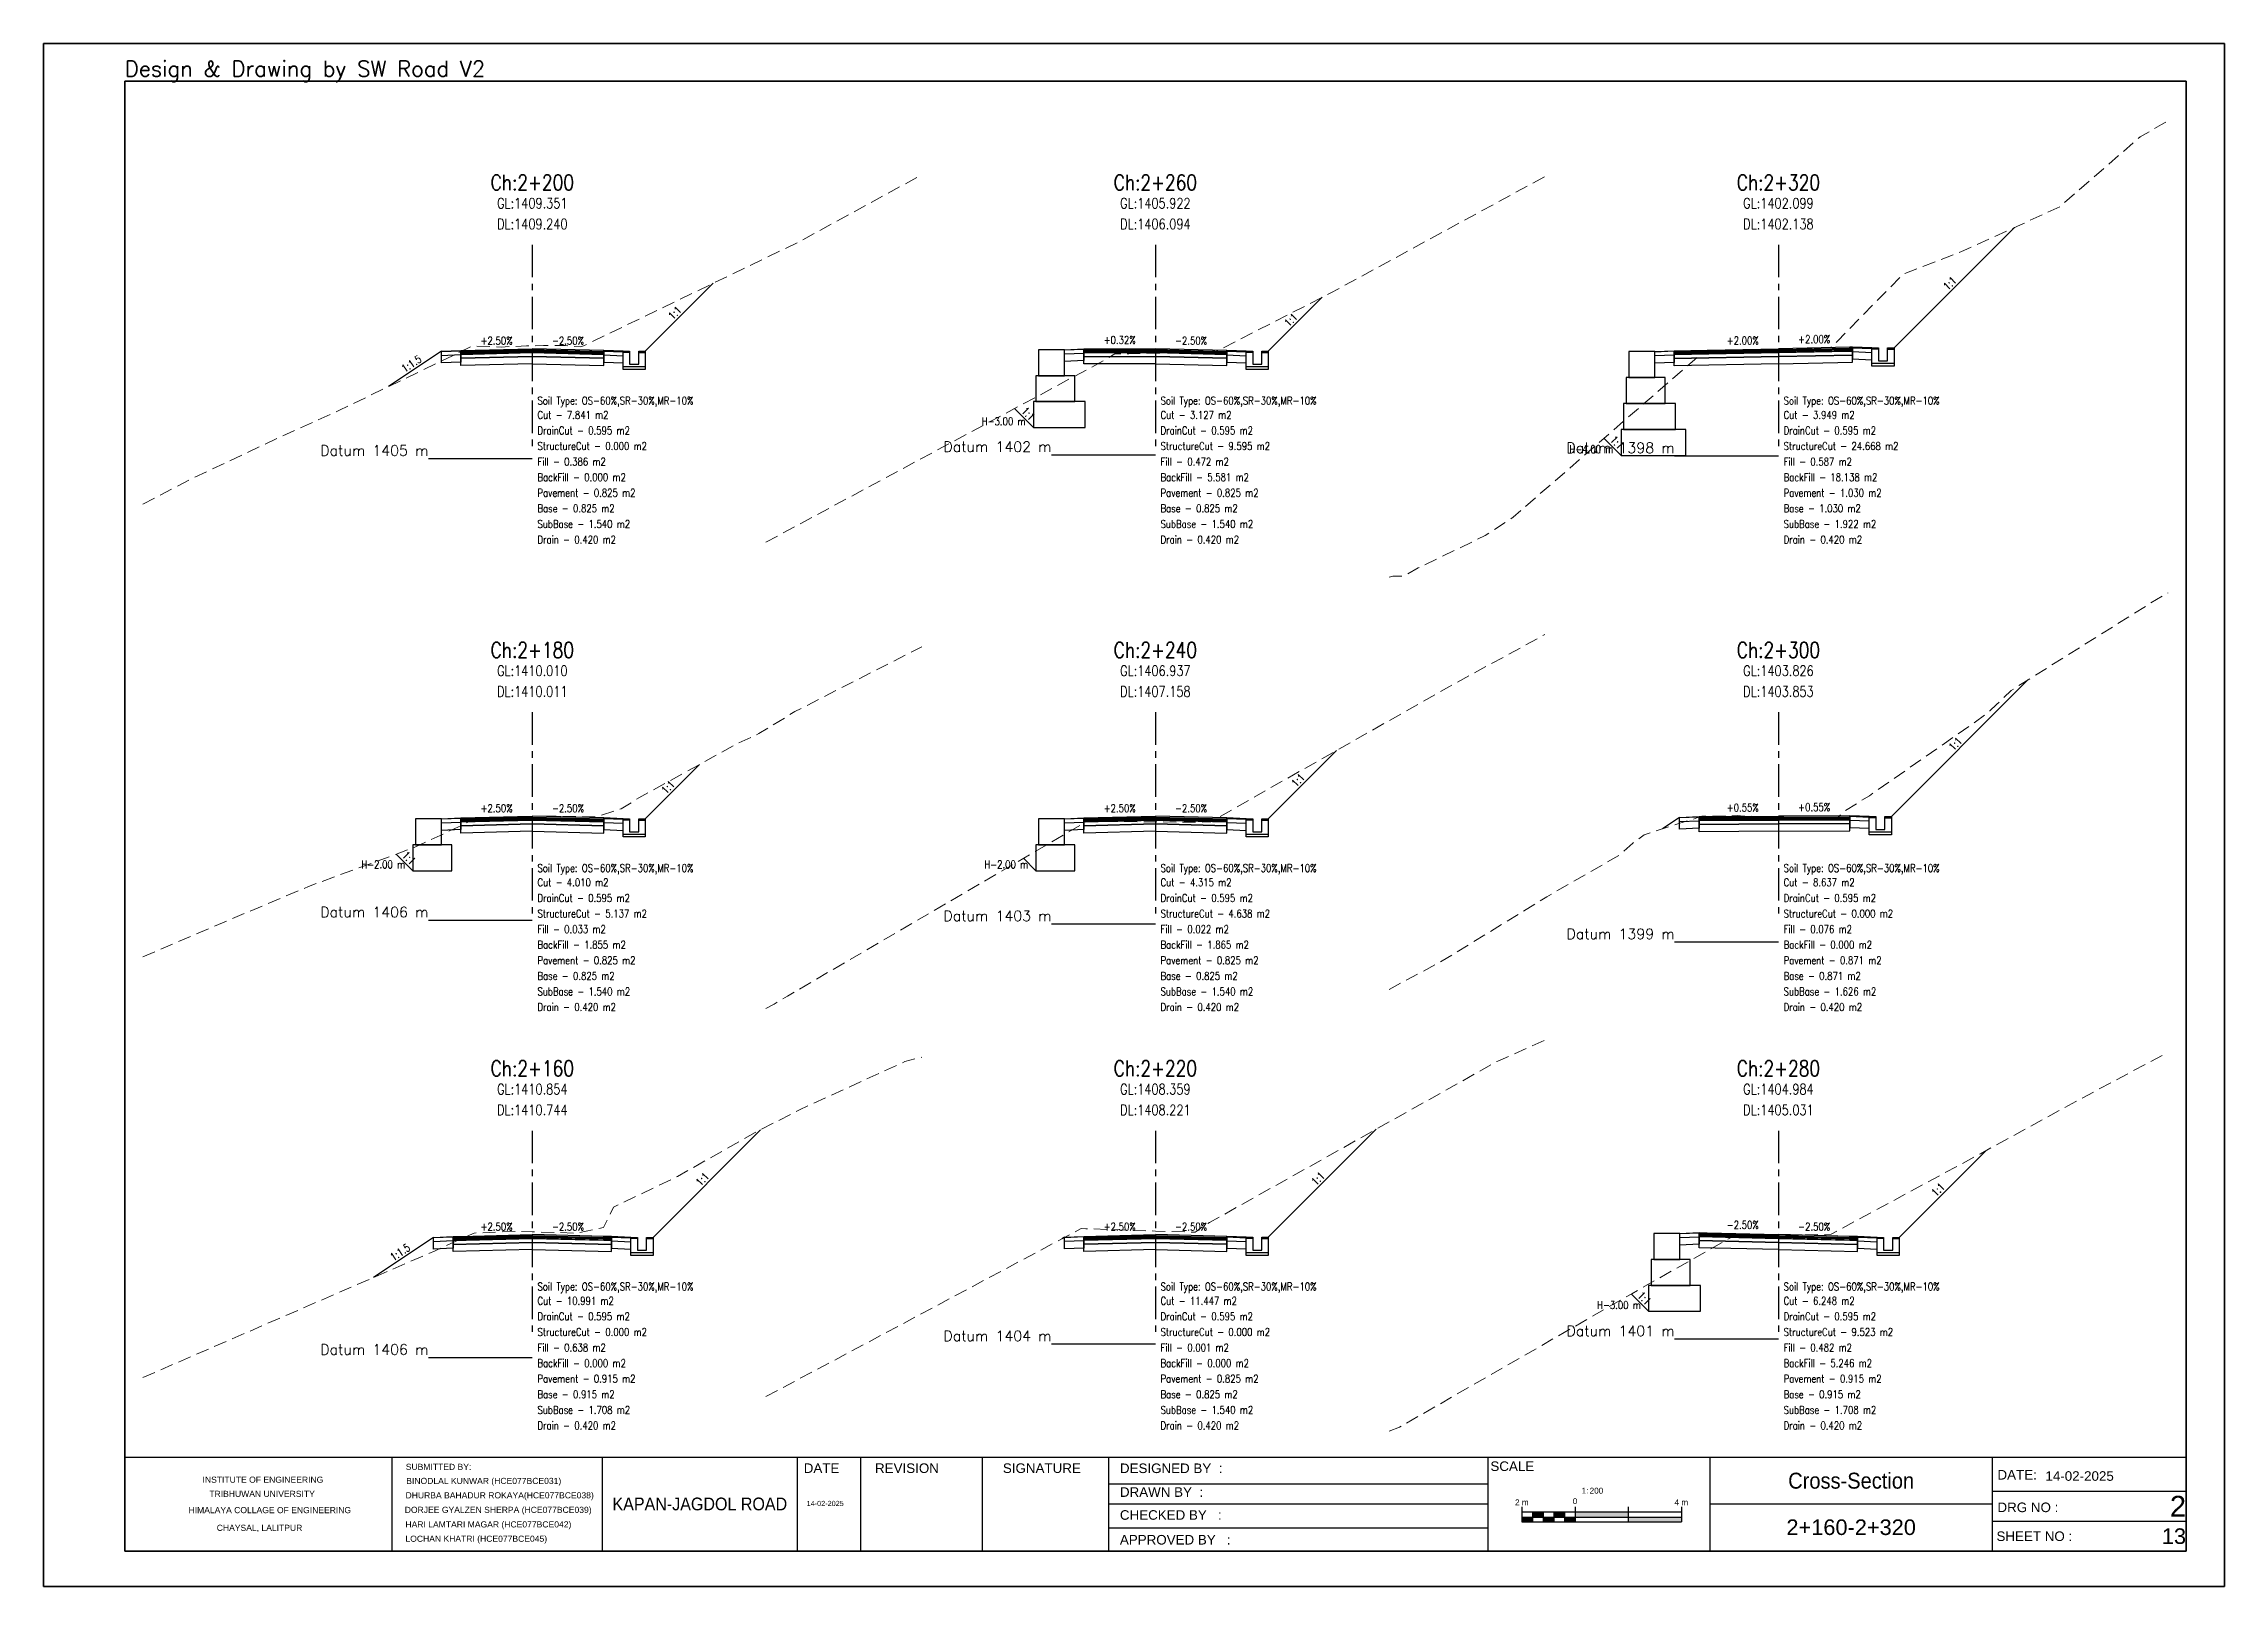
# Model space of a CAD drawing. Extents: x -19 to 1577, y -12 to 48.
# Drawn here: x 1277.2 to 1361.2, y -11.7 to 47.7 of the extents above; entities that cross this region are included whole.
import ezdxf
from ezdxf.enums import TextEntityAlignment as Align

# ---------------------------------------------------------------- set-up
doc = ezdxf.new("R2010")
doc.units = 0
doc.header["$MEASUREMENT"] = 0
doc.linetypes.add('Center', pattern=[2, 1.25, -0.25, 0.25, -0.25])
doc.linetypes.add('Dashed', pattern=[0.75, 0.5, -0.25])
for name, color, linetype in [('BackFill-Area', 7, 'Continuous'), ('Base', 6, 'Continuous'), ('Base-Area', 7, 'Continuous'), ('Cut-Area', 7, 'Continuous'), ('CutFillLine', 4, 'Continuous'), ('Drain', 3, 'Continuous'), ('Drain-Area', 7, 'Continuous'), ('DrainCut-Area', 7, 'Continuous'), ('ExtraWideningLayers', 7, 'Continuous'), ('Fill-Area', 7, 'Continuous'), ('Frame', 7, 'Continuous'), ('GabionRetainingWall', 140, 'Continuous'), ('Height', 7, 'Continuous'), ('L_CF_Slope', 7, 'Continuous'), ('L_Slope', 7, 'Continuous'), ('Pavement-Area', 7, 'Continuous'), ('PavementLayers', 1, 'Continuous'), ('R_CF_Slope', 7, 'Continuous'), ('R_Slope', 7, 'Continuous'), ('Shoulder', 2, 'Continuous'), ('Soil Type', 7, 'Continuous'), ('StructureCut-Area', 7, 'Continuous'), ('SubBase', 7, 'Continuous'), ('SubBase-Area', 7, 'Continuous')]:
    doc.layers.add(name, color=color, linetype=linetype)
for name, color, linetype, lineweight in [('CenterLine', 5, 'Center', 25), ('ChainageTxt', 7, 'Continuous', 25), ('DatumLabel', 1, 'Continuous', 25), ('DLTxt', 1, 'Continuous', 25), ('GL', 104, 'Dashed', 18), ('GLTxt', 3, 'Continuous', 25)]:
    doc.layers.add(name, color=color, linetype=linetype, lineweight=lineweight)
doc.styles.add('ARIAL', font='arial.ttf')
doc.styles.get("Standard").update_dxf_attribs({"font": 'simplex.shx'})

msp = doc.modelspace()

# ---------------------------------------------------------------- texts
msp.add_text('Design & Drawing by SW Road V2', height=0.6).set_placement((1280.3, 46.3), align=Align.BOTTOM_LEFT)
at = {"layer": 'BackFill-Area', "width": 0.8}
for s, p in [('BackFill - 0.000 m2', (1296.2, 31.2)), ('BackFill - 5.581 m2', (1320.2, 31.2)), ('BackFill - 18.138 m2', (1344.2, 31.2)), ('BackFill - 1.855 m2', (1296.2, 13.2)), ('BackFill - 1.865 m2', (1320.2, 13.2)), ('BackFill - 0.000 m2', (1344.2, 13.2)), ('BackFill - 0.000 m2', (1296.2, -2.91)), ('BackFill - 0.000 m2', (1320.2, -2.91)), ('BackFill - 5.246 m2', (1344.2, -2.91))]:
    msp.add_text(s, height=0.3, dxfattribs=at).set_placement(p, align=Align.TOP_LEFT)
at = {"layer": 'Base-Area', "width": 0.8}
for s, p in [('Base - 0.825 m2', (1296.2, 30)), ('Base - 0.825 m2', (1320.2, 30)), ('Base - 1.030 m2', (1344.2, 30)), ('Base - 0.825 m2', (1296.2, 12)), ('Base - 0.825 m2', (1320.2, 12)), ('Base - 0.871 m2', (1344.2, 12)), ('Base - 0.915 m2', (1296.2, -4.11)), ('Base - 0.825 m2', (1320.2, -4.11)), ('Base - 0.915 m2', (1344.2, -4.11))]:
    msp.add_text(s, height=0.3, dxfattribs=at).set_placement(p, align=Align.TOP_LEFT)
at = {"layer": 'ChainageTxt', "width": 0.8}
for s, p in [('Ch:2+200', (1296, 42.4)), ('Ch:2+260', (1320, 42.4)), ('Ch:2+320', (1344, 42.4)), ('Ch:2+180', (1296, 24.4)), ('Ch:2+240', (1320, 24.4)), ('Ch:2+300', (1344, 24.4)), ('Ch:2+160', (1296, 8.29)), ('Ch:2+220', (1320, 8.29)), ('Ch:2+280', (1344, 8.29))]:
    msp.add_text(s, height=0.6, dxfattribs=at).set_placement(p, align=Align.MIDDLE_CENTER)
at = {"layer": 'Cut-Area', "width": 0.8}
for s, p in [('Cut - 7.841 m2', (1296.2, 33.6)), ('Cut - 3.127 m2', (1320.2, 33.6)), ('Cut - 3.949 m2', (1344.2, 33.6)), ('Cut - 4.010 m2', (1296.2, 15.6)), ('Cut - 4.315 m2', (1320.2, 15.6)), ('Cut - 8.637 m2', (1344.2, 15.6)), ('Cut - 10.991 m2', (1296.2, -0.51)), ('Cut - 11.447 m2', (1320.2, -0.51)), ('Cut - 6.248 m2', (1344.2, -0.51))]:
    msp.add_text(s, height=0.3, dxfattribs=at).set_placement(p, align=Align.TOP_LEFT)
at = {"layer": 'DatumLabel'}
for s, p in [('Datum 1405 m', (1292, 31.76)), ('Datum 1402 m', (1316, 31.906)), ('Datum 1398 m', (1340, 31.862)), ('Datum 1406 m', (1292, 13.989)), ('Datum 1403 m', (1316, 13.842)), ('Datum 1399 m', (1340, 13.147)), ('Datum 1401 m', (1340, -2.14)), ('Datum 1406 m', (1292, -2.854)), ('Datum 1404 m', (1316, -2.331))]:
    msp.add_text(s, height=0.4, dxfattribs=at).set_placement(p, align=Align.BOTTOM_RIGHT)
at = {"layer": 'DLTxt', "width": 0.8}
for s, p in [('DL:1409.240', (1296, 40.8)), ('DL:1406.094', (1320, 40.8)), ('DL:1402.138', (1344, 40.8)), ('DL:1410.011', (1296, 22.8)), ('DL:1407.158', (1320, 22.8)), ('DL:1403.853', (1344, 22.8)), ('DL:1410.744', (1296, 6.69)), ('DL:1408.221', (1320, 6.69)), ('DL:1405.031', (1344, 6.69))]:
    msp.add_text(s, height=0.4, dxfattribs=at).set_placement(p, align=Align.MIDDLE_CENTER)
at = {"layer": 'Drain-Area', "width": 0.8}
for p in [(1296.2, 28.8), (1320.2, 28.8), (1344.2, 28.8), (1296.2, 10.8), (1320.2, 10.8), (1344.2, 10.8), (1296.2, -5.31), (1320.2, -5.31), (1344.2, -5.31)]:
    msp.add_text('Drain - 0.420 m2', height=0.3, dxfattribs=at).set_placement(p, align=Align.TOP_LEFT)
at = {"layer": 'DrainCut-Area', "width": 0.8}
for p in [(1296.2, 33), (1320.2, 33), (1344.2, 33), (1296.2, 15), (1320.2, 15), (1344.2, 15), (1296.2, -1.11), (1320.2, -1.11), (1344.2, -1.11)]:
    msp.add_text('DrainCut - 0.595 m2', height=0.3, dxfattribs=at).set_placement(p, align=Align.TOP_LEFT)
at = {"layer": 'Fill-Area', "width": 0.8}
for s, p in [('Fill - 0.386 m2', (1296.2, 31.8)), ('Fill - 0.472 m2', (1320.2, 31.8)), ('Fill - 0.587 m2', (1344.2, 31.8)), ('Fill - 0.033 m2', (1296.2, 13.8)), ('Fill - 0.022 m2', (1320.2, 13.8)), ('Fill - 0.076 m2', (1344.2, 13.8)), ('Fill - 0.638 m2', (1296.2, -2.31)), ('Fill - 0.001 m2', (1320.2, -2.31)), ('Fill - 0.482 m2', (1344.2, -2.31))]:
    msp.add_text(s, height=0.3, dxfattribs=at).set_placement(p, align=Align.TOP_LEFT)
at = {"layer": 'GLTxt', "width": 0.8}
for s, p in [('GL:1409.351', (1296, 41.6)), ('GL:1405.922', (1320, 41.6)), ('GL:1402.099', (1344, 41.6)), ('GL:1410.010', (1296, 23.6)), ('GL:1406.937', (1320, 23.6)), ('GL:1403.826', (1344, 23.6)), ('GL:1410.854', (1296, 7.49)), ('GL:1408.359', (1320, 7.49)), ('GL:1404.984', (1344, 7.49))]:
    msp.add_text(s, height=0.4, dxfattribs=at).set_placement(p, align=Align.MIDDLE_CENTER)
at = {"layer": 'Height', "width": 0.8}
for s, p in [('H-3.00 m', (1315, 32.961)), ('H-4.00 m', (1337.638, 31.89)), ('H-2.00 m', (1291.1, 15.901)), ('H-2.00 m', (1315.1, 15.901)), ('H-3.00 m', (1338.7, -1.064))]:
    msp.add_text(s, height=0.3, dxfattribs=at).set_placement(p, align=Align.BOTTOM_RIGHT)
at = {"layer": 'L_CF_Slope', "width": 0.8}
for s, rotation, p in [('1:1.5', 33.69007, (1291.477, 35.22)), ('1:1', 315, (1314.935, 33.326)), ('1:1', 315, (1337.609, 32.219)), ('1:1', 315, (1291.08, 16.221)), ('1:1.5', 33.69007, (1291.039, 1.01)), ('1:1', 315, (1338.666, -0.73))]:
    msp.add_text(s, height=0.3, rotation=rotation, dxfattribs=at).set_placement(p, align=Align.BOTTOM_CENTER)
at = {"layer": 'L_Slope', "width": 0.8}
for s, p in [('+2.50%', (1294.625, 36.066)), ('+0.32%', (1318.625, 36.096)), ('+2.00%', (1342.625, 36.073)), ('+0.55%', (1342.625, 18.092)), ('+2.50%', (1294.625, 18.066)), ('+2.50%', (1318.625, 18.066)), ('+2.50%', (1294.625, 1.956)), ('+2.50%', (1318.625, 1.956)), ('-2.50%', (1342.625, 2.024))]:
    msp.add_text(s, height=0.3, dxfattribs=at).set_placement(p, align=Align.BOTTOM_CENTER)
at = {"layer": 'Pavement-Area', "width": 0.8}
for s, p in [('Pavement - 0.825 m2', (1296.2, 30.6)), ('Pavement - 0.825 m2', (1320.2, 30.6)), ('Pavement - 1.030 m2', (1344.2, 30.6)), ('Pavement - 0.825 m2', (1296.2, 12.6)), ('Pavement - 0.825 m2', (1320.2, 12.6)), ('Pavement - 0.871 m2', (1344.2, 12.6)), ('Pavement - 0.915 m2', (1296.2, -3.51)), ('Pavement - 0.825 m2', (1320.2, -3.51)), ('Pavement - 0.915 m2', (1344.2, -3.51))]:
    msp.add_text(s, height=0.3, dxfattribs=at).set_placement(p, align=Align.TOP_LEFT)
at = {"layer": 'R_CF_Slope', "width": 0.8}
for p in [(1350.769, 38.344), (1301.658, 37.209), (1325.389, 36.94), (1350.98, 20.616), (1301.395, 18.946), (1325.665, 19.217), (1302.721, 3.855), (1326.43, 3.871), (1350.316, 3.45)]:
    msp.add_text('1:1', height=0.3, rotation=45, dxfattribs=at).set_placement(p, align=Align.BOTTOM_CENTER)
at = {"layer": 'R_Slope', "width": 0.8}
for s, p in [('-2.50%', (1297.375, 36.066)), ('-2.50%', (1321.375, 36.066)), ('+2.00%', (1345.375, 36.127)), ('+0.55%', (1345.375, 18.108)), ('-2.50%', (1297.375, 18.066)), ('-2.50%', (1321.375, 18.066)), ('-2.50%', (1297.375, 1.956)), ('-2.50%', (1321.375, 1.956)), ('-2.50%', (1345.375, 1.956))]:
    msp.add_text(s, height=0.3, dxfattribs=at).set_placement(p, align=Align.BOTTOM_CENTER)
at = {"layer": 'Soil Type', "width": 0.8}
for p in [(1296.2, 34), (1320.2, 34), (1344.2, 34), (1296.2, 16), (1320.2, 16), (1344.2, 16), (1296.2, -0.11), (1320.2, -0.11), (1344.2, -0.11)]:
    msp.add_text('Soil Type: OS-60%,SR-30%,MR-10%', height=0.3, dxfattribs=at).set_placement(p, align=Align.MIDDLE_LEFT)
at = {"layer": 'StructureCut-Area', "width": 0.8}
for s, p in [('StructureCut - 0.000 m2', (1296.2, 32.4)), ('StructureCut - 9.595 m2', (1320.2, 32.4)), ('StructureCut - 24.668 m2', (1344.2, 32.4)), ('StructureCut - 5.137 m2', (1296.2, 14.4)), ('StructureCut - 4.638 m2', (1320.2, 14.4)), ('StructureCut - 0.000 m2', (1344.2, 14.4)), ('StructureCut - 0.000 m2', (1296.2, -1.71)), ('StructureCut - 0.000 m2', (1320.2, -1.71)), ('StructureCut - 9.523 m2', (1344.2, -1.71))]:
    msp.add_text(s, height=0.3, dxfattribs=at).set_placement(p, align=Align.TOP_LEFT)
at = {"layer": 'SubBase-Area', "width": 0.8}
for s, p in [('SubBase - 1.540 m2', (1296.2, 29.4)), ('SubBase - 1.540 m2', (1320.2, 29.4)), ('SubBase - 1.922 m2', (1344.2, 29.4)), ('SubBase - 1.540 m2', (1296.2, 11.4)), ('SubBase - 1.540 m2', (1320.2, 11.4)), ('SubBase - 1.626 m2', (1344.2, 11.4)), ('SubBase - 1.708 m2', (1296.2, -4.71)), ('SubBase - 1.540 m2', (1320.2, -4.71)), ('SubBase - 1.708 m2', (1344.2, -4.71))]:
    msp.add_text(s, height=0.3, dxfattribs=at).set_placement(p, align=Align.TOP_LEFT)

# ---------------------------------------------------------------- blocks, each defined once
blk = doc.blocks.new('SheetA3-1')
at = {"layer": 'Frame', "color": 6, "linetype": 'Continuous', "lineweight": 35}
for p, q in [((397, 0), (0, 0)), ((0, 0), (0, -283)), ((397, -283), (397, 0)), ((0, -283), (397, -283))]:
    blk.add_line(p, q, dxfattribs=at)
at = {"layer": 'Frame', "linetype": 'Continuous', "lineweight": 30}
for p, q in [((397, -264.94), (0, -264.94)), ((51.51, -282.86), (51.51, -264.94)), ((91.94, -264.94), (91.94, -282.86)), ((129.6, -282.86), (129.6, -264.94)), ((141.75, -282.86), (141.75, -264.94)), ((165.2, -282.86), (165.2, -264.94)), ((189.51, -282.86), (189.51, -264.94)), ((262.53, -264.94), (262.53, -282.86)), ((305.32, -282.86), (305.32, -264.94)), ((359.69, -264.94), (359.69, -282.86)), ((189.51, -270.06), (262.53, -270.06)), ((359.69, -271.47), (397, -271.47)), ((189.51, -273.9), (262.53, -273.9)), ((305.32, -273.9), (359.69, -273.9)), ((189.51, -278.48), (262.53, -278.48)), ((359.69, -277.21), (397, -277.21))]:
    blk.add_line(p, q, dxfattribs=at)
at = {"layer": 'Frame', "color": 7, "linetype": 'Continuous'}
for p, q in [((269.08, -274.49), (269.08, -277.35)), ((299.8, -275.51), (269.08, -275.51)), ((269.08, -276.43), (299.8, -276.43)), ((271.13, -275.51), (271.13, -277.35)), ((273.18, -275.51), (273.18, -277.35)), ((275.23, -275.51), (275.23, -277.35)), ((277.28, -275.51), (277.28, -277.35)), ((279.32, -274.49), (279.32, -277.35)), ((289.56, -274.49), (289.56, -277.35)), ((299.8, -274.49), (299.8, -277.35)), ((269.08, -277.35), (299.8, -277.35))]:
    blk.add_line(p, q, dxfattribs=at)
at = {"layer": 'Frame', "color": 6, "linetype": 'Continuous', "lineweight": 35}
blk.add_lwpolyline([(-15.62, -289.77), (404.38, -289.77), (404.38, 7.23), (-15.62, 7.23)], close=True, dxfattribs=at)
at = {"layer": 'Frame', "color": 7, "linetype": 'Continuous'}
for points in [[(269.08, -276.43), (269.08, -277.35), (271.13, -276.43), (271.13, -277.35)], [(271.13, -275.51), (271.13, -276.43), (273.18, -275.51), (273.18, -276.43)], [(273.18, -276.43), (273.18, -277.35), (275.23, -276.43), (275.23, -277.35)], [(275.23, -276.43), (275.23, -275.51), (277.28, -276.43), (277.28, -275.51)], [(277.28, -276.43), (277.28, -277.35), (279.32, -276.43), (279.32, -277.35)], [(279.32, -276.43), (279.32, -275.51), (289.56, -276.43), (289.56, -275.51)], [(289.56, -276.43), (289.56, -277.35), (299.8, -276.43), (299.8, -277.35)]]:
    blk.add_solid(points, dxfattribs=at)
at = {"color": 1, "style": 'ARIAL'}
for tag, height, p in [('DWGNUM', 4, (397, -274.34)), ('SHEETNUM', 3, (397, -280.11))]:
    blk.add_attdef(tag, text='', height=height, dxfattribs=at).set_placement(p, align=Align.MIDDLE_RIGHT)
at = {"style": 'ARIAL'}
blk.add_attdef('CHRANGE', text='', height=3, dxfattribs=at).set_placement((332.51, -278.38), align=Align.MIDDLE_CENTER)
at = {"layer": 'Frame', "linetype": 'Continuous', "style": 'ARIAL'}
for s, height, p in [('INSTITUTE OF ENGINEERING', 1.1795, (26.62, -269.82)), ('SCALE ', 1.843, (267.6, -267.56))]:
    blk.add_text(s, height=height, dxfattribs=at).set_placement(p, align=Align.CENTER)
for s, height, p in [('SUBMITTED BY:', 1.1795, (54.13, -267.35)), ('DATE', 1.843, (130.78, -267.94)), ('REVISION', 1.843, (144.51, -267.94)), ('SIGNATURE', 1.843, (169.13, -267.94)), ('DESIGNED BY  :', 1.8429, (191.67, -267.96)), ('DHURBA BAHADUR ROKAYA(HCE077BCE038)', 1.1795, (54.09, -272.83)), ('BINODLAL KUNWAR (HCE077BCE031)', 1.1795, (54.23, -270.06)), ('DRAWN BY  :', 1.8429, (191.67, -272.54)), ('DORJEE GYALZEN SHERPA (HCE077BCE039)', 1.1795, (53.94, -275.63)), ('HARI LAMTARI MAGAR (HCE077BCE042)', 1.1795, (54.07, -278.43)), ('14-02-2025', 1, (131.34, -274.31)), ('CHECKED BY   :', 1.8429, (191.67, -276.95)), ('LOCHAN KHATRI (HCE077BCE045)', 1.1795, (54.07, -281.19)), ('APPROVED BY   :', 1.8429, (191.67, -281.72))]:
    blk.add_text(s, height=height, dxfattribs=at).set_placement(p)
at = {"layer": 'Frame', "color": 7, "linetype": 'Continuous', "style": 'ARIAL'}
for s, height, p in [('DATE:', 1.843, (360.68, -269.21)), ('14-02-2025', 1.843, (369.92, -269.45)), ('DRG NO : ', 1.843, (360.68, -275.48)), ('SHEET NO : ', 1.8429, (360.49, -281.04))]:
    blk.add_text(s, height=height, dxfattribs=at).set_placement(p)
at = {"layer": 'Frame', "linetype": 'Continuous', "style": 'ARIAL'}
for s, p in [('TRIBHUWAN UNIVERSITY', (26.46, -271.96)), ('HIMALAYA COLLAGE OF ENGINEERING', (27.95, -275.09)), ('CHAYSAL, LALITPUR', (25.97, -278.6))]:
    blk.add_text(s, height=1.1795, dxfattribs=at).set_placement(p, align=Align.MIDDLE)
at = {"layer": 'Frame', "color": 7, "linetype": 'Continuous', "style": 'ARIAL'}
for s, height, p in [('0', 1.13, (279.32, -273.93)), ('1: ', 1.126, (281.48, -271.89))]:
    blk.add_text(s, height=height, dxfattribs=at).set_placement(p, align=Align.CENTER)
at = {"layer": 'Frame', "linetype": 'Continuous', "lineweight": 30, "style": 'ARIAL', "width": 0.9}
for tag, height, p in [('DWGNAME', 3.07, (332.51, -269.42)), ('KAPAN-JAGDOLROAD', 2.46, (110.77, -273.9))]:
    blk.add_attdef(tag, text='', height=height, dxfattribs=at).set_placement(p, align=Align.MIDDLE_CENTER)
at = {"layer": 'Frame', "color": 7, "linetype": 'Continuous', "style": 'ARIAL'}
blk.add_attdef('HSCALE', (282.14, -271.91), '', height=1.13, dxfattribs=at)
for tag, p in [('V1', (269.08, -274.49)), ('V2', (299.8, -274.49))]:
    blk.add_attdef(tag, text='', height=1.13, dxfattribs=at).set_placement(p, align=Align.BOTTOM_CENTER)

# ---------------------------------------------------------------- linework, layer by layer
at = {"layer": 'Base'}
for points in [[(1296, 35.85), (1296, 35.7), (1293.25, 35.631), (1293.25, 35.631), (1293.25, 35.781), (1296, 35.85)], [(1296, 35.85), (1296, 35.7), (1298.75, 35.631), (1298.75, 35.631), (1298.75, 35.781), (1296, 35.85)], [(1320, 35.85), (1320, 35.7), (1317.25, 35.691), (1317.25, 35.691), (1317.25, 35.841), (1320, 35.85)], [(1320, 35.85), (1320, 35.7), (1322.75, 35.631), (1322.75, 35.631), (1322.75, 35.781), (1320, 35.85)], [(1344, 35.85), (1344, 35.7), (1339.988, 35.62), (1339.988, 35.62), (1339.988, 35.77), (1344, 35.85)], [(1344, 35.85), (1344, 35.7), (1346.852, 35.757), (1346.852, 35.757), (1346.852, 35.907), (1344, 35.85)], [(1296, 17.85), (1296, 17.7), (1293.25, 17.631), (1293.25, 17.631), (1293.25, 17.781), (1296, 17.85)], [(1296, 17.85), (1296, 17.7), (1298.75, 17.631), (1298.75, 17.631), (1298.75, 17.781), (1296, 17.85)], [(1320, 17.85), (1320, 17.7), (1317.25, 17.631), (1317.25, 17.631), (1317.25, 17.781), (1320, 17.85)], [(1320, 17.85), (1320, 17.7), (1322.75, 17.631), (1322.75, 17.631), (1322.75, 17.781), (1320, 17.85)], [(1344, 17.85), (1344, 17.7), (1340.944, 17.683), (1340.944, 17.683), (1340.944, 17.833), (1344, 17.85)], [(1344, 17.85), (1344, 17.7), (1346.75, 17.715), (1346.75, 17.715), (1346.75, 17.865), (1344, 17.85)], [(1296, 1.74), (1296, 1.59), (1292.95, 1.514), (1292.95, 1.514), (1292.95, 1.664), (1296, 1.74)], [(1296, 1.74), (1296, 1.59), (1299.05, 1.514), (1299.05, 1.514), (1299.05, 1.664), (1296, 1.74)], [(1320, 1.74), (1320, 1.59), (1317.25, 1.521), (1317.25, 1.521), (1317.25, 1.671), (1320, 1.74)], [(1320, 1.74), (1320, 1.59), (1322.75, 1.521), (1322.75, 1.521), (1322.75, 1.671), (1320, 1.74)], [(1344, 1.74), (1344, 1.59), (1340.95, 1.666), (1340.95, 1.666), (1340.95, 1.816), (1344, 1.74)], [(1344, 1.74), (1344, 1.59), (1347.05, 1.514), (1347.05, 1.514), (1347.05, 1.664), (1344, 1.74)]]:
    msp.add_lwpolyline(points, dxfattribs=at)
at = {"layer": 'CenterLine'}
for p, q in [((1296, 40), (1296, 32)), ((1320, 40), (1320, 32)), ((1344, 40), (1344, 32)), ((1296, 22), (1296, 14)), ((1320, 22), (1320, 14)), ((1344, 22), (1344, 14)), ((1296, 5.89), (1296, -2.11)), ((1320, 5.89), (1320, -2.11)), ((1344, 5.89), (1344, -2.11))]:
    msp.add_line(p, q, dxfattribs=at)
at = {"layer": 'CutFillLine'}
for points in [[(1348.452, 36.027), (1353.086, 40.66)], [(1300.35, 35.901), (1302.966, 38.517)], [(1324.35, 35.901), (1326.428, 37.979)], [(1292.5, 35.901), (1290.455, 34.538)], [(1315.3, 32.961), (1314.57, 33.691)], [(1337.938, 31.89), (1337.279, 32.549)], [(1348.35, 17.985), (1353.611, 23.246)], [(1324.35, 17.901), (1326.981, 20.532)], [(1300.35, 17.901), (1302.44, 19.991)], [(1340.194, 17.953), (1339.532, 17.512)], [(1291.4, 15.901), (1290.761, 16.541)], [(1315.4, 15.901), (1314.924, 16.378)], [(1300.65, 1.784), (1304.792, 5.926)], [(1324.35, 1.791), (1328.51, 5.952)], [(1348.65, 1.784), (1351.982, 5.115)], [(1292.2, 1.784), (1289.879, 0.236)], [(1316.5, 1.791), (1316.412, 1.733)], [(1339, -1.064), (1338.332, -0.395)]]:
    msp.add_lwpolyline(points, dxfattribs=at)
at = {"layer": 'DatumLabel'}
for p, q in [((1296, 31.76), (1292, 31.76)), ((1320, 31.906), (1316, 31.906)), ((1344, 31.862), (1340, 31.862)), ((1296, 13.989), (1292, 13.989)), ((1320, 13.842), (1316, 13.842)), ((1344, 13.147), (1340, 13.147)), ((1320, -2.331), (1316, -2.331)), ((1344, -2.14), (1340, -2.14)), ((1296, -2.854), (1292, -2.854))]:
    msp.add_line(p, q, dxfattribs=at)
at = {"layer": 'Drain'}
for points in [[(1299.5, 35.901), (1299.75, 35.901), (1299.75, 35.851), (1299.75, 35.401), (1300.1, 35.401), (1300.1, 35.851), (1300.1, 35.901), (1300.35, 35.901), (1300.35, 35.851), (1300.35, 35.401), (1300.35, 35.301), (1300.35, 35.201), (1299.5, 35.201), (1299.5, 35.301), (1299.5, 35.401), (1299.5, 35.851), (1299.5, 35.901)], [(1299.75, 35.851), (1299.5, 35.851)], [(1300.35, 35.301), (1299.5, 35.301)], [(1300.1, 35.851), (1300.35, 35.851)], [(1323.5, 35.901), (1323.75, 35.901), (1323.75, 35.851), (1323.75, 35.401), (1324.1, 35.401), (1324.1, 35.851), (1324.1, 35.901), (1324.35, 35.901), (1324.35, 35.851), (1324.35, 35.401), (1324.35, 35.301), (1324.35, 35.201), (1323.5, 35.201), (1323.5, 35.301), (1323.5, 35.401), (1323.5, 35.851), (1323.5, 35.901)], [(1323.75, 35.851), (1323.5, 35.851)], [(1324.35, 35.301), (1323.5, 35.301)], [(1324.1, 35.851), (1324.35, 35.851)], [(1347.602, 36.027), (1347.852, 36.027), (1347.852, 35.977), (1347.852, 35.527), (1348.202, 35.527), (1348.202, 35.977), (1348.202, 36.027), (1348.452, 36.027), (1348.452, 35.977), (1348.452, 35.527), (1348.452, 35.427), (1348.452, 35.327), (1347.602, 35.327), (1347.602, 35.427), (1347.602, 35.527), (1347.602, 35.977), (1347.602, 36.027)], [(1347.852, 35.977), (1347.602, 35.977)], [(1348.452, 35.427), (1347.602, 35.427)], [(1348.202, 35.977), (1348.452, 35.977)], [(1299.5, 17.901), (1299.75, 17.901), (1299.75, 17.851), (1299.75, 17.401), (1300.1, 17.401), (1300.1, 17.851), (1300.1, 17.901), (1300.35, 17.901), (1300.35, 17.851), (1300.35, 17.401), (1300.35, 17.301), (1300.35, 17.201), (1299.5, 17.201), (1299.5, 17.301), (1299.5, 17.401), (1299.5, 17.851), (1299.5, 17.901)], [(1299.75, 17.851), (1299.5, 17.851)], [(1300.1, 17.851), (1300.35, 17.851)], [(1323.5, 17.901), (1323.75, 17.901), (1323.75, 17.851), (1323.75, 17.401), (1324.1, 17.401), (1324.1, 17.851), (1324.1, 17.901), (1324.35, 17.901), (1324.35, 17.851), (1324.35, 17.401), (1324.35, 17.301), (1324.35, 17.201), (1323.5, 17.201), (1323.5, 17.301), (1323.5, 17.401), (1323.5, 17.851), (1323.5, 17.901)], [(1323.75, 17.851), (1323.5, 17.851)], [(1324.1, 17.851), (1324.35, 17.851)], [(1347.5, 17.985), (1347.75, 17.985), (1347.75, 17.935), (1347.75, 17.485), (1348.1, 17.485), (1348.1, 17.935), (1348.1, 17.985), (1348.35, 17.985), (1348.35, 17.935), (1348.35, 17.485), (1348.35, 17.385), (1348.35, 17.285), (1347.5, 17.285), (1347.5, 17.385), (1347.5, 17.485), (1347.5, 17.935), (1347.5, 17.985)], [(1347.75, 17.935), (1347.5, 17.935)], [(1348.1, 17.935), (1348.35, 17.935)], [(1300.35, 17.301), (1299.5, 17.301)], [(1324.35, 17.301), (1323.5, 17.301)], [(1348.35, 17.385), (1347.5, 17.385)], [(1299.8, 1.784), (1300.05, 1.784), (1300.05, 1.734), (1300.05, 1.284), (1300.4, 1.284), (1300.4, 1.734), (1300.4, 1.784), (1300.65, 1.784), (1300.65, 1.734), (1300.65, 1.284), (1300.65, 1.184), (1300.65, 1.084), (1299.8, 1.084), (1299.8, 1.184), (1299.8, 1.284), (1299.8, 1.734), (1299.8, 1.784)], [(1300.05, 1.734), (1299.8, 1.734)], [(1300.4, 1.734), (1300.65, 1.734)], [(1323.5, 1.791), (1323.75, 1.791), (1323.75, 1.741), (1323.75, 1.291), (1324.1, 1.291), (1324.1, 1.741), (1324.1, 1.791), (1324.35, 1.791), (1324.35, 1.741), (1324.35, 1.291), (1324.35, 1.191), (1324.35, 1.091), (1323.5, 1.091), (1323.5, 1.191), (1323.5, 1.291), (1323.5, 1.741), (1323.5, 1.791)], [(1323.75, 1.741), (1323.5, 1.741)], [(1324.1, 1.741), (1324.35, 1.741)], [(1347.8, 1.784), (1348.05, 1.784), (1348.05, 1.734), (1348.05, 1.284), (1348.4, 1.284), (1348.4, 1.734), (1348.4, 1.784), (1348.65, 1.784), (1348.65, 1.734), (1348.65, 1.284), (1348.65, 1.184), (1348.65, 1.084), (1347.8, 1.084), (1347.8, 1.184), (1347.8, 1.284), (1347.8, 1.734), (1347.8, 1.784)], [(1348.05, 1.734), (1347.8, 1.734)], [(1348.4, 1.734), (1348.65, 1.734)], [(1300.65, 1.184), (1299.8, 1.184)], [(1324.35, 1.191), (1323.5, 1.191)], [(1348.65, 1.184), (1347.8, 1.184)]]:
    msp.add_lwpolyline(points, dxfattribs=at)
at = {"layer": 'ExtraWideningLayers'}
for points in [[(1341.25, 35.945), (1341.25, 35.895), (1339.988, 35.87), (1339.988, 35.87), (1339.988, 35.92), (1341.25, 35.945)], [(1341.25, 35.895), (1341.25, 35.845), (1339.988, 35.82), (1339.988, 35.82), (1339.988, 35.87), (1341.25, 35.895)], [(1341.25, 35.845), (1341.25, 35.795), (1339.988, 35.77), (1339.988, 35.77), (1339.988, 35.82), (1341.25, 35.845)], [(1346.75, 36.055), (1346.75, 36.005), (1346.852, 36.007), (1346.852, 36.007), (1346.852, 36.057), (1346.75, 36.055)], [(1346.75, 36.005), (1346.75, 35.955), (1346.852, 35.957), (1346.852, 35.957), (1346.852, 36.007), (1346.75, 36.005)], [(1346.75, 35.955), (1346.75, 35.905), (1346.852, 35.907), (1346.852, 35.907), (1346.852, 35.957), (1346.75, 35.955)], [(1341.25, 17.985), (1341.25, 17.935), (1340.944, 17.933), (1340.944, 17.933), (1340.944, 17.983), (1341.25, 17.985)], [(1341.25, 17.935), (1341.25, 17.885), (1340.944, 17.883), (1340.944, 17.883), (1340.944, 17.933), (1341.25, 17.935)], [(1341.25, 17.885), (1341.25, 17.835), (1340.944, 17.833), (1340.944, 17.833), (1340.944, 17.883), (1341.25, 17.885)], [(1293.25, 1.821), (1293.25, 1.771), (1292.95, 1.764), (1292.95, 1.764), (1292.95, 1.814), (1293.25, 1.821)], [(1293.25, 1.771), (1293.25, 1.721), (1292.95, 1.714), (1292.95, 1.714), (1292.95, 1.764), (1293.25, 1.771)], [(1293.25, 1.721), (1293.25, 1.671), (1292.95, 1.664), (1292.95, 1.664), (1292.95, 1.714), (1293.25, 1.721)], [(1298.75, 1.821), (1298.75, 1.771), (1299.05, 1.764), (1299.05, 1.764), (1299.05, 1.814), (1298.75, 1.821)], [(1298.75, 1.771), (1298.75, 1.721), (1299.05, 1.714), (1299.05, 1.714), (1299.05, 1.764), (1298.75, 1.771)], [(1298.75, 1.721), (1298.75, 1.671), (1299.05, 1.664), (1299.05, 1.664), (1299.05, 1.714), (1298.75, 1.721)], [(1341.25, 1.959), (1341.25, 1.909), (1340.95, 1.916), (1340.95, 1.916), (1340.95, 1.966), (1341.25, 1.959)], [(1341.25, 1.909), (1341.25, 1.859), (1340.95, 1.866), (1340.95, 1.866), (1340.95, 1.916), (1341.25, 1.909)], [(1341.25, 1.859), (1341.25, 1.809), (1340.95, 1.816), (1340.95, 1.816), (1340.95, 1.866), (1341.25, 1.859)], [(1346.75, 1.821), (1346.75, 1.771), (1347.05, 1.764), (1347.05, 1.764), (1347.05, 1.814), (1346.75, 1.821)], [(1346.75, 1.771), (1346.75, 1.721), (1347.05, 1.714), (1347.05, 1.714), (1347.05, 1.764), (1346.75, 1.771)], [(1346.75, 1.721), (1346.75, 1.671), (1347.05, 1.664), (1347.05, 1.664), (1347.05, 1.714), (1346.75, 1.721)]]:
    msp.add_lwpolyline(points, dxfattribs=at)
at = {"layer": 'GabionRetainingWall'}
for points in [[(1316.5, 35.961), (1315.5, 35.961), (1315.5, 34.961), (1316.5, 34.961), (1316.5, 35.961)], [(1339.238, 35.89), (1338.238, 35.89), (1338.238, 34.89), (1339.238, 34.89), (1339.238, 35.89)], [(1316.9, 34.961), (1315.4, 34.961), (1315.4, 33.961), (1316.9, 33.961), (1316.9, 34.961)], [(1339.638, 34.89), (1338.138, 34.89), (1338.138, 33.89), (1339.638, 33.89), (1339.638, 34.89)], [(1317.3, 33.961), (1315.3, 33.961), (1315.3, 32.961), (1317.3, 32.961), (1317.3, 33.961)], [(1340.038, 33.89), (1338.038, 33.89), (1338.038, 32.89), (1340.038, 32.89), (1340.038, 33.89)], [(1340.438, 32.89), (1337.938, 32.89), (1337.938, 31.89), (1340.438, 31.89), (1340.438, 32.89)], [(1292.5, 17.901), (1291.5, 17.901), (1291.5, 16.901), (1292.5, 16.901), (1292.5, 17.901)], [(1316.5, 17.901), (1315.5, 17.901), (1315.5, 16.901), (1316.5, 16.901), (1316.5, 17.901)], [(1292.9, 16.901), (1291.4, 16.901), (1291.4, 15.901), (1292.9, 15.901), (1292.9, 16.901)], [(1316.9, 16.901), (1315.4, 16.901), (1315.4, 15.901), (1316.9, 15.901), (1316.9, 16.901)], [(1340.2, 1.936), (1339.2, 1.936), (1339.2, 0.936), (1340.2, 0.936), (1340.2, 1.936)], [(1340.6, 0.936), (1339.1, 0.936), (1339.1, -0.064), (1340.6, -0.064), (1340.6, 0.936)], [(1341, -0.064), (1339, -0.064), (1339, -1.064), (1341, -1.064), (1341, -0.064)]]:
    msp.add_lwpolyline(points, dxfattribs=at)
at = {"layer": 'GL', "flags": 128}
for points in [[(1329, 27.209), (1329.152, 27.237), (1329.597, 27.249), (1330.125, 27.558), (1332.701, 28.803), (1333.781, 29.511), (1341.053, 35.825), (1344, 35.961), (1345.383, 36.024), (1345.948, 36.052), (1346.037, 36.054), (1346.289, 36.308), (1348.796, 38.867), (1351.146, 39.779), (1353.209, 40.717), (1354.834, 41.465), (1357.932, 44.157), (1358.755, 44.633), (1359, 44.766)], [(1281, 30.014), (1282.86, 30.983), (1286.53, 32.713), (1288.577, 33.632), (1293.674, 36.091), (1293.847, 36.097), (1294.8, 36.065), (1295.774, 36.107), (1296, 36.11), (1296.432, 36.118), (1297.28, 36.12), (1297.857, 36.067), (1297.978, 36.11), (1306.306, 40.129), (1311, 42.692)], [(1305, 28.551), (1317.999, 35.533), (1318.436, 35.798), (1318.983, 35.804), (1320, 35.828), (1320.851, 35.849), (1322.282, 35.863), (1326.738, 38.138), (1335, 42.626)], [(1329, 11.332), (1331.052, 12.426), (1335.079, 14.895), (1337.884, 16.508), (1338.386, 16.964), (1338.825, 17.287), (1340.851, 17.932), (1341.048, 17.996), (1342.415, 18.024), (1342.661, 18.007), (1344, 17.974), (1345.075, 17.946), (1346.249, 17.906), (1346.529, 18.188), (1347.508, 18.79), (1351.596, 21.639), (1352.147, 22.051), (1352.396, 22.295), (1352.97, 22.844), (1358.282, 26.172), (1359, 26.596)], [(1281, 12.579), (1282.848, 13.379), (1287.378, 15.292), (1291.478, 16.805), (1293.584, 17.792), (1293.643, 17.792), (1293.923, 17.936), (1295.58, 17.991), (1296, 17.999), (1296.278, 18.004), (1298.472, 17.971), (1299.428, 18.289), (1300.11, 18.707), (1303.941, 20.818), (1304.731, 21.178), (1306.115, 22.027), (1311, 24.524)], [(1305, 10.592), (1305.317, 10.762), (1305.828, 11.072), (1317.364, 17.801), (1317.497, 17.801), (1320, 17.779), (1321.551, 17.766), (1322.119, 17.778), (1331.334, 22.998), (1335, 24.99)], [(1305, -4.35), (1317.138, 2.12), (1317.32, 2.118), (1320, 2.028), (1321.445, 1.98), (1321.539, 1.978), (1321.644, 2.059), (1321.755, 2.151), (1321.927, 2.254), (1322.086, 2.351), (1333.141, 8.547), (1333.194, 8.569), (1333.276, 8.602), (1335, 9.375)], [(1281, -3.615), (1292.261, 1.269), (1292.66, 1.458), (1293.764, 1.95), (1295.46, 2.017), (1295.479, 2.017), (1296, 2), (1297.708, 1.944), (1298.744, 2.162), (1299.127, 2.948), (1301.599, 4.131), (1304.587, 5.821), (1306.291, 6.696), (1310.352, 8.551), (1311, 8.722)], [(1329, -5.682), (1329.404, -5.525), (1338.349, -0.385), (1342.202, 1.796), (1342.593, 1.798), (1343.266, 1.821), (1344, 1.844), (1346.032, 1.907), (1351.777, 5.003), (1355.458, 7.017), (1359, 8.907)]]:
    msp.add_lwpolyline(points, dxfattribs=at)
at = {"layer": 'PavementLayers'}
for points in [[(1296, 36), (1296, 35.95), (1293.25, 35.881), (1293.25, 35.881), (1293.25, 35.931), (1296, 36)], [(1296, 35.95), (1296, 35.9), (1293.25, 35.831), (1293.25, 35.831), (1293.25, 35.881), (1296, 35.95)], [(1296, 35.9), (1296, 35.85), (1293.25, 35.781), (1293.25, 35.781), (1293.25, 35.831), (1296, 35.9)], [(1296, 36), (1296, 35.95), (1298.75, 35.881), (1298.75, 35.881), (1298.75, 35.931), (1296, 36)], [(1296, 35.95), (1296, 35.9), (1298.75, 35.831), (1298.75, 35.831), (1298.75, 35.881), (1296, 35.95)], [(1296, 35.9), (1296, 35.85), (1298.75, 35.781), (1298.75, 35.781), (1298.75, 35.831), (1296, 35.9)], [(1320, 36), (1320, 35.95), (1317.25, 35.941), (1317.25, 35.941), (1317.25, 35.991), (1320, 36)], [(1320, 35.95), (1320, 35.9), (1317.25, 35.891), (1317.25, 35.891), (1317.25, 35.941), (1320, 35.95)], [(1320, 35.9), (1320, 35.85), (1317.25, 35.841), (1317.25, 35.841), (1317.25, 35.891), (1320, 35.9)], [(1320, 36), (1320, 35.95), (1322.75, 35.881), (1322.75, 35.881), (1322.75, 35.931), (1320, 36)], [(1320, 35.95), (1320, 35.9), (1322.75, 35.831), (1322.75, 35.831), (1322.75, 35.881), (1320, 35.95)], [(1320, 35.9), (1320, 35.85), (1322.75, 35.781), (1322.75, 35.781), (1322.75, 35.831), (1320, 35.9)], [(1344, 36), (1344, 35.95), (1341.25, 35.895), (1341.25, 35.895), (1341.25, 35.945), (1344, 36)], [(1344, 35.95), (1344, 35.9), (1341.25, 35.845), (1341.25, 35.845), (1341.25, 35.895), (1344, 35.95)], [(1344, 35.9), (1344, 35.85), (1341.25, 35.795), (1341.25, 35.795), (1341.25, 35.845), (1344, 35.9)], [(1344, 36), (1344, 35.95), (1346.75, 36.005), (1346.75, 36.005), (1346.75, 36.055), (1344, 36)], [(1344, 35.95), (1344, 35.9), (1346.75, 35.955), (1346.75, 35.955), (1346.75, 36.005), (1344, 35.95)], [(1344, 35.9), (1344, 35.85), (1346.75, 35.905), (1346.75, 35.905), (1346.75, 35.955), (1344, 35.9)], [(1296, 18), (1296, 17.95), (1293.25, 17.881), (1293.25, 17.881), (1293.25, 17.931), (1296, 18)], [(1296, 17.95), (1296, 17.9), (1293.25, 17.831), (1293.25, 17.831), (1293.25, 17.881), (1296, 17.95)], [(1296, 17.9), (1296, 17.85), (1293.25, 17.781), (1293.25, 17.781), (1293.25, 17.831), (1296, 17.9)], [(1296, 18), (1296, 17.95), (1298.75, 17.881), (1298.75, 17.881), (1298.75, 17.931), (1296, 18)], [(1296, 17.95), (1296, 17.9), (1298.75, 17.831), (1298.75, 17.831), (1298.75, 17.881), (1296, 17.95)], [(1296, 17.9), (1296, 17.85), (1298.75, 17.781), (1298.75, 17.781), (1298.75, 17.831), (1296, 17.9)], [(1320, 18), (1320, 17.95), (1317.25, 17.881), (1317.25, 17.881), (1317.25, 17.931), (1320, 18)], [(1320, 17.95), (1320, 17.9), (1317.25, 17.831), (1317.25, 17.831), (1317.25, 17.881), (1320, 17.95)], [(1320, 17.9), (1320, 17.85), (1317.25, 17.781), (1317.25, 17.781), (1317.25, 17.831), (1320, 17.9)], [(1320, 18), (1320, 17.95), (1322.75, 17.881), (1322.75, 17.881), (1322.75, 17.931), (1320, 18)], [(1320, 17.95), (1320, 17.9), (1322.75, 17.831), (1322.75, 17.831), (1322.75, 17.881), (1320, 17.95)], [(1320, 17.9), (1320, 17.85), (1322.75, 17.781), (1322.75, 17.781), (1322.75, 17.831), (1320, 17.9)], [(1344, 18), (1344, 17.95), (1341.25, 17.935), (1341.25, 17.935), (1341.25, 17.985), (1344, 18)], [(1344, 17.95), (1344, 17.9), (1341.25, 17.885), (1341.25, 17.885), (1341.25, 17.935), (1344, 17.95)], [(1344, 17.9), (1344, 17.85), (1341.25, 17.835), (1341.25, 17.835), (1341.25, 17.885), (1344, 17.9)], [(1344, 18), (1344, 17.95), (1346.75, 17.965), (1346.75, 17.965), (1346.75, 18.015), (1344, 18)], [(1344, 17.95), (1344, 17.9), (1346.75, 17.915), (1346.75, 17.915), (1346.75, 17.965), (1344, 17.95)], [(1344, 17.9), (1344, 17.85), (1346.75, 17.865), (1346.75, 17.865), (1346.75, 17.915), (1344, 17.9)], [(1296, 1.89), (1296, 1.84), (1293.25, 1.771), (1293.25, 1.771), (1293.25, 1.821), (1296, 1.89)], [(1296, 1.84), (1296, 1.79), (1293.25, 1.721), (1293.25, 1.721), (1293.25, 1.771), (1296, 1.84)], [(1296, 1.79), (1296, 1.74), (1293.25, 1.671), (1293.25, 1.671), (1293.25, 1.721), (1296, 1.79)], [(1296, 1.89), (1296, 1.84), (1298.75, 1.771), (1298.75, 1.771), (1298.75, 1.821), (1296, 1.89)], [(1296, 1.84), (1296, 1.79), (1298.75, 1.721), (1298.75, 1.721), (1298.75, 1.771), (1296, 1.84)], [(1296, 1.79), (1296, 1.74), (1298.75, 1.671), (1298.75, 1.671), (1298.75, 1.721), (1296, 1.79)], [(1320, 1.89), (1320, 1.84), (1317.25, 1.771), (1317.25, 1.771), (1317.25, 1.821), (1320, 1.89)], [(1320, 1.84), (1320, 1.79), (1317.25, 1.721), (1317.25, 1.721), (1317.25, 1.771), (1320, 1.84)], [(1320, 1.79), (1320, 1.74), (1317.25, 1.671), (1317.25, 1.671), (1317.25, 1.721), (1320, 1.79)], [(1320, 1.89), (1320, 1.84), (1322.75, 1.771), (1322.75, 1.771), (1322.75, 1.821), (1320, 1.89)], [(1320, 1.84), (1320, 1.79), (1322.75, 1.721), (1322.75, 1.721), (1322.75, 1.771), (1320, 1.84)], [(1320, 1.79), (1320, 1.74), (1322.75, 1.671), (1322.75, 1.671), (1322.75, 1.721), (1320, 1.79)], [(1344, 1.89), (1344, 1.84), (1341.25, 1.909), (1341.25, 1.909), (1341.25, 1.959), (1344, 1.89)], [(1344, 1.84), (1344, 1.79), (1341.25, 1.859), (1341.25, 1.859), (1341.25, 1.909), (1344, 1.84)], [(1344, 1.79), (1344, 1.74), (1341.25, 1.809), (1341.25, 1.809), (1341.25, 1.859), (1344, 1.79)], [(1344, 1.89), (1344, 1.84), (1346.75, 1.771), (1346.75, 1.771), (1346.75, 1.821), (1344, 1.89)], [(1344, 1.84), (1344, 1.79), (1346.75, 1.721), (1346.75, 1.721), (1346.75, 1.771), (1344, 1.84)], [(1344, 1.79), (1344, 1.74), (1346.75, 1.671), (1346.75, 1.671), (1346.75, 1.721), (1344, 1.79)]]:
    msp.add_lwpolyline(points, dxfattribs=at)
at = {"layer": 'Shoulder'}
for p, q in [((1293.25, 35.911), (1292.5, 35.881)), ((1293.25, 35.761), (1292.5, 35.731)), ((1298.75, 35.911), (1299.5, 35.881)), ((1298.75, 35.761), (1299.5, 35.731)), ((1317.25, 35.971), (1316.5, 35.941)), ((1317.25, 35.821), (1316.5, 35.791)), ((1322.75, 35.911), (1323.5, 35.881)), ((1322.75, 35.761), (1323.5, 35.731)), ((1339.988, 35.9), (1339.238, 35.87)), ((1339.988, 35.75), (1339.238, 35.72)), ((1346.852, 36.037), (1347.602, 36.007)), ((1346.852, 35.887), (1347.602, 35.857)), ((1293.25, 17.911), (1292.5, 17.881)), ((1293.25, 17.761), (1292.5, 17.731)), ((1298.75, 17.911), (1299.5, 17.881)), ((1298.75, 17.761), (1299.5, 17.731)), ((1317.25, 17.911), (1316.5, 17.881)), ((1317.25, 17.761), (1316.5, 17.731)), ((1322.75, 17.911), (1323.5, 17.881)), ((1322.75, 17.761), (1323.5, 17.731)), ((1340.944, 17.963), (1340.194, 17.933)), ((1340.944, 17.813), (1340.194, 17.783)), ((1346.75, 17.995), (1347.5, 17.965)), ((1346.75, 17.845), (1347.5, 17.815)), ((1292.95, 1.794), (1292.2, 1.764)), ((1299.05, 1.794), (1299.8, 1.764)), ((1317.25, 1.801), (1316.5, 1.771)), ((1322.75, 1.801), (1323.5, 1.771)), ((1340.95, 1.946), (1340.2, 1.916)), ((1340.95, 1.796), (1340.2, 1.766)), ((1347.05, 1.794), (1347.8, 1.764)), ((1292.95, 1.644), (1292.2, 1.614)), ((1299.05, 1.644), (1299.8, 1.614)), ((1317.25, 1.651), (1316.5, 1.621)), ((1322.75, 1.651), (1323.5, 1.621)), ((1347.05, 1.644), (1347.8, 1.614))]:
    msp.add_line(p, q, dxfattribs=at)
for points in [[(1293.25, 35.931), (1293.25, 35.911), (1293.25, 35.761), (1293.25, 35.481), (1292.5, 35.451), (1292.5, 35.731), (1292.5, 35.881), (1292.5, 35.901), (1293.25, 35.931)], [(1298.75, 35.931), (1298.75, 35.911), (1298.75, 35.761), (1298.75, 35.481), (1299.5, 35.451), (1299.5, 35.731), (1299.5, 35.881), (1299.5, 35.901), (1298.75, 35.931)], [(1317.25, 35.991), (1317.25, 35.971), (1317.25, 35.821), (1317.25, 35.541), (1316.5, 35.511), (1316.5, 35.791), (1316.5, 35.941), (1316.5, 35.961), (1317.25, 35.991)], [(1322.75, 35.931), (1322.75, 35.911), (1322.75, 35.761), (1322.75, 35.481), (1323.5, 35.451), (1323.5, 35.731), (1323.5, 35.881), (1323.5, 35.901), (1322.75, 35.931)], [(1339.988, 35.92), (1339.988, 35.9), (1339.988, 35.75), (1339.988, 35.47), (1339.238, 35.44), (1339.238, 35.72), (1339.238, 35.87), (1339.238, 35.89), (1339.988, 35.92)], [(1346.852, 36.057), (1346.852, 36.037), (1346.852, 35.887), (1346.852, 35.607), (1347.602, 35.577), (1347.602, 35.857), (1347.602, 36.007), (1347.602, 36.027), (1346.852, 36.057)], [(1293.25, 17.931), (1293.25, 17.911), (1293.25, 17.761), (1293.25, 17.481), (1292.5, 17.451), (1292.5, 17.731), (1292.5, 17.881), (1292.5, 17.901), (1293.25, 17.931)], [(1298.75, 17.931), (1298.75, 17.911), (1298.75, 17.761), (1298.75, 17.481), (1299.5, 17.451), (1299.5, 17.731), (1299.5, 17.881), (1299.5, 17.901), (1298.75, 17.931)], [(1317.25, 17.931), (1317.25, 17.911), (1317.25, 17.761), (1317.25, 17.481), (1316.5, 17.451), (1316.5, 17.731), (1316.5, 17.881), (1316.5, 17.901), (1317.25, 17.931)], [(1322.75, 17.931), (1322.75, 17.911), (1322.75, 17.761), (1322.75, 17.481), (1323.5, 17.451), (1323.5, 17.731), (1323.5, 17.881), (1323.5, 17.901), (1322.75, 17.931)], [(1340.944, 17.983), (1340.944, 17.963), (1340.944, 17.813), (1340.944, 17.533), (1340.194, 17.503), (1340.194, 17.783), (1340.194, 17.933), (1340.194, 17.953), (1340.944, 17.983)], [(1346.75, 18.015), (1346.75, 17.995), (1346.75, 17.845), (1346.75, 17.565), (1347.5, 17.535), (1347.5, 17.815), (1347.5, 17.965), (1347.5, 17.985), (1346.75, 18.015)], [(1292.95, 1.814), (1292.95, 1.794), (1292.95, 1.644), (1292.95, 1.364), (1292.2, 1.334), (1292.2, 1.614), (1292.2, 1.764), (1292.2, 1.784), (1292.95, 1.814)], [(1299.05, 1.814), (1299.05, 1.794), (1299.05, 1.644), (1299.05, 1.364), (1299.8, 1.334), (1299.8, 1.614), (1299.8, 1.764), (1299.8, 1.784), (1299.05, 1.814)], [(1317.25, 1.821), (1317.25, 1.801), (1317.25, 1.651), (1317.25, 1.371), (1316.5, 1.341), (1316.5, 1.621), (1316.5, 1.771), (1316.5, 1.791), (1317.25, 1.821)], [(1322.75, 1.821), (1322.75, 1.801), (1322.75, 1.651), (1322.75, 1.371), (1323.5, 1.341), (1323.5, 1.621), (1323.5, 1.771), (1323.5, 1.791), (1322.75, 1.821)], [(1340.95, 1.966), (1340.95, 1.946), (1340.95, 1.796), (1340.95, 1.516), (1340.2, 1.486), (1340.2, 1.766), (1340.2, 1.916), (1340.2, 1.936), (1340.95, 1.966)], [(1347.05, 1.814), (1347.05, 1.794), (1347.05, 1.644), (1347.05, 1.364), (1347.8, 1.334), (1347.8, 1.614), (1347.8, 1.764), (1347.8, 1.784), (1347.05, 1.814)]]:
    msp.add_lwpolyline(points, dxfattribs=at)
at = {"layer": 'SubBase'}
for points in [[(1296, 35.7), (1296, 35.42), (1293.25, 35.351), (1293.25, 35.351), (1293.25, 35.631), (1296, 35.7)], [(1296, 35.7), (1296, 35.42), (1298.75, 35.351), (1298.75, 35.351), (1298.75, 35.631), (1296, 35.7)], [(1320, 35.7), (1320, 35.42), (1317.25, 35.411), (1317.25, 35.411), (1317.25, 35.691), (1320, 35.7)], [(1320, 35.7), (1320, 35.42), (1322.75, 35.351), (1322.75, 35.351), (1322.75, 35.631), (1320, 35.7)], [(1344, 35.7), (1344, 35.42), (1339.988, 35.34), (1339.988, 35.34), (1339.988, 35.62), (1344, 35.7)], [(1344, 35.7), (1344, 35.42), (1346.852, 35.477), (1346.852, 35.477), (1346.852, 35.757), (1344, 35.7)], [(1296, 17.7), (1296, 17.42), (1293.25, 17.351), (1293.25, 17.351), (1293.25, 17.631), (1296, 17.7)], [(1296, 17.7), (1296, 17.42), (1298.75, 17.351), (1298.75, 17.351), (1298.75, 17.631), (1296, 17.7)], [(1320, 17.7), (1320, 17.42), (1317.25, 17.351), (1317.25, 17.351), (1317.25, 17.631), (1320, 17.7)], [(1320, 17.7), (1320, 17.42), (1322.75, 17.351), (1322.75, 17.351), (1322.75, 17.631), (1320, 17.7)], [(1344, 17.7), (1344, 17.42), (1340.944, 17.403), (1340.944, 17.403), (1340.944, 17.683), (1344, 17.7)], [(1344, 17.7), (1344, 17.42), (1346.75, 17.435), (1346.75, 17.435), (1346.75, 17.715), (1344, 17.7)], [(1296, 1.59), (1296, 1.31), (1292.95, 1.234), (1292.95, 1.234), (1292.95, 1.514), (1296, 1.59)], [(1296, 1.59), (1296, 1.31), (1299.05, 1.234), (1299.05, 1.234), (1299.05, 1.514), (1296, 1.59)], [(1320, 1.59), (1320, 1.31), (1317.25, 1.241), (1317.25, 1.241), (1317.25, 1.521), (1320, 1.59)], [(1320, 1.59), (1320, 1.31), (1322.75, 1.241), (1322.75, 1.241), (1322.75, 1.521), (1320, 1.59)], [(1344, 1.59), (1344, 1.31), (1340.95, 1.386), (1340.95, 1.386), (1340.95, 1.666), (1344, 1.59)], [(1344, 1.59), (1344, 1.31), (1347.05, 1.234), (1347.05, 1.234), (1347.05, 1.514), (1344, 1.59)]]:
    msp.add_lwpolyline(points, dxfattribs=at)

# ---------------------------------------------------------------- block references
ref = msp.add_blockref('SheetA3-1', (1280.3, 46.3), dxfattribs=dict(xscale=0.200000002980232, yscale=0.200000002980232, zscale=0.200000002980232))
ref.add_attrib('CHRANGE', '2+160-2+320', dxfattribs={"height": 0.6, "style": 'ARIAL'}).set_placement((1346.801, -9.377), align=Align.MIDDLE_CENTER)
ref.add_attrib('DWGNUM', '2', dxfattribs={"color": 1, "height": 0.8, "style": 'ARIAL'}).set_placement((1359.7, -8.568), align=Align.MIDDLE_RIGHT)
ref.add_attrib('SHEETNUM', '13', dxfattribs={"color": 1, "height": 0.6, "style": 'ARIAL'}).set_placement((1359.7, -9.721), align=Align.MIDDLE_RIGHT)
ref.add_attrib('DWGNAME', 'Cross-Section', dxfattribs={"layer": 'Frame', "linetype": 'Continuous', "lineweight": 30, "height": 0.61431, "style": 'ARIAL', "width": 0.9}).set_placement((1346.801, -7.585), align=Align.MIDDLE_CENTER)
ref.add_attrib('ROADNAME', 'KAPAN-JAGDOL ROAD', dxfattribs={"layer": 'Frame', "linetype": 'Continuous', "lineweight": 30, "height": 0.49145, "style": 'ARIAL', "width": 0.9}).set_placement((1302.453, -8.481), align=Align.MIDDLE_CENTER)
ref.add_attrib('HSCALE', '200', (1336.727, -8.083), dxfattribs={"layer": 'Frame', "color": 7, "linetype": 'Continuous', "height": 0.2252, "style": 'ARIAL'})
ref.add_attrib('V1', '2 m', dxfattribs={"layer": 'Frame', "color": 7, "linetype": 'Continuous', "height": 0.2252, "style": 'ARIAL'}).set_placement((1334.117, -8.597), align=Align.BOTTOM_CENTER)
ref.add_attrib('V2', '4 m', dxfattribs={"layer": 'Frame', "color": 7, "linetype": 'Continuous', "height": 0.2252, "style": 'ARIAL'}).set_placement((1340.26, -8.597), align=Align.BOTTOM_CENTER)

msp.set_redraw_order([(e.dxf.handle, doc.entitydb.next_handle()) for e in msp.query("TEXT MTEXT ATTDEF DIMENSION ARC_DIMENSION")])  # texts and dimensions are drawn at this point

doc.saveas('drawing.dxf')
